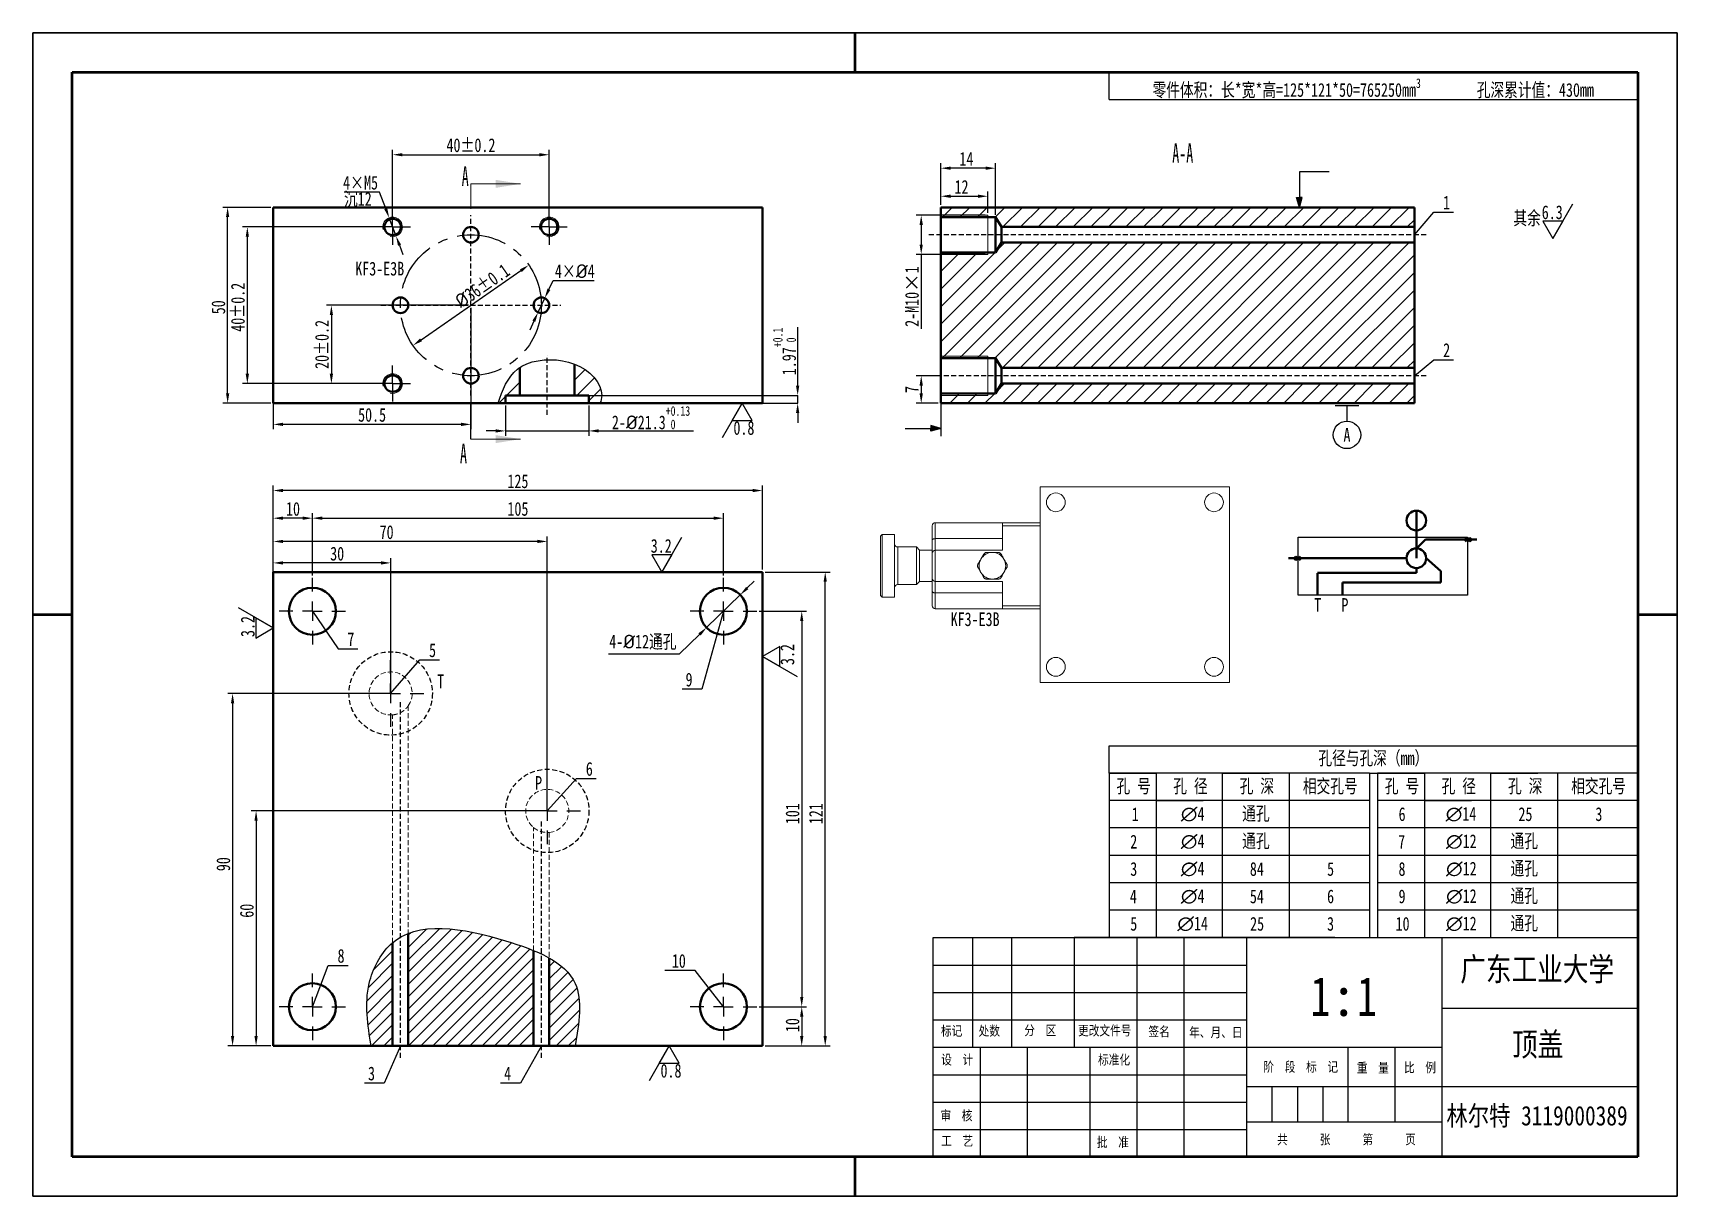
# Model space of a CAD drawing. Header units: millimetres. Extents: x 786 to 1206, y 249 to 546.
import ezdxf
from ezdxf import colors
from ezdxf.entities.mleader import LeaderData, LeaderLine
from ezdxf.math import Vec2, Vec3

# ---------------------------------------------------------------- set-up
doc = ezdxf.new("R2010")
doc.units = ezdxf.units.MM
doc.linetypes.add('CENTERX2', pattern=[20.32, 12.7, -2.54, 2.54, -2.54])
doc.linetypes.add('HIDDEN', pattern=[1.905, 1.27, -0.635])
doc.layers.add('10', color=7, linetype='Continuous')
for name, color, linetype, lineweight in [('总内框线', 7, 'Continuous', 50), ('总外框线', 7, 'Continuous', 30), ('粗实线', 7, 'Continuous', 40), ('细实线', 7, 'Continuous', 25), ('虚虚线', 7, 'Continuous', 15)]:
    doc.layers.add(name, color=color, linetype=linetype, lineweight=lineweight)
doc.styles.add('SLDTEXTSTYLE4', font='TXT', dxfattribs={"width": 0.7})
doc.styles.get("Standard").update_dxf_attribs({"font": '', "height": 3.5})
doc.styles.add('陈杰（2）', font='gbenor.shx', dxfattribs={"width": 0.8, "bigfont": 'gbcbig.shx'})
doc.styles.get('Standard').set_extended_font_data('HYSWLongFangSong')
doc.dimstyles.new('ISO-25', dxfattribs={"dimtxt": 2.5, "dimasz": 2.5, "dimexe": 1.25, "dimexo": 0.625, "dimtad": 1, "dimtxsty": 'Standard', "dimcen": 2.5, "dimadec": 0, "dimazin": 0, "dimtfac": 1, "dimtmove": 0, "dimatfit": 3, "dimfxl": 1, "dimarcsym": 0})
pattern_1 = [(45, (782.3147, 267.5102), (-2.245064, 2.245064), [])]

msp = doc.modelspace()

# ---------------------------------------------------------------- texts
for s, width, gutter_width, heights, insert, char_height, attachment_point in [('\\A1;零件体积：长*宽*高=125*121*50=765250mm{\\H0.7x;\\S3^ ;}        孔深累计值：430mm', 135.0833, 17.5, [7], (1128.222, 531.719), 3.5, 5), ('沉12', 8.26204, 17.5, [0], (865.326, 505.267), 3.5, 1), ('其余', 14.41013, 17.5, [0], (1164.028, 500.387), 3.5, 1), ('6.3', 5.41708, 17.5, [0], (1171.267, 501.866), 3.5, 1), ('KF3-E3B', 14.15536, 17.5, [0], (868.19, 487.466), 3.5, 1), ('0.8', 5.65967, 17.5, [0], (964.794, 446.791), 3.5, 1), ('3.2', 5.41708, 17.5, [0], (943.671, 416.684), 3.5, 1), ('T', 9.16779, 28.455, [0], (1113.169, 401.617), 3.5, 1), ('P', 15.35562, 28.455, [0], (1120.098, 401.591), 3.5, 1), ('KF3-E3B', 14.15536, 17.5, [0], (1020.274, 397.956), 3.5, 1), ('T', 9.16779, 28.455, [0], (889.107, 382.097), 3.5, 1), ('\\A1;孔径与孔深（mm）', 135.0833, 17.5, [7], (1128.242, 360.522), 3.5, 5), ('P', 15.35562, 28.455, [0], (914.131, 356.149), 3.5, 1), ('\\pi1.86853;孔 号', 12, 17.5, [0], (1060.761, 353.407), 3.5, 4), ('\\pi4.38322;孔 径', 17, 17.5, [0], (1072.761, 353.407), 3.5, 4), ('\\pi4.33916;孔 深', 17, 17.5, [0], (1089.761, 353.407), 3.5, 4), ('\\pi3.48621;相交孔号', 20.54165, 17.5, [0], (1106.761, 353.407), 3.5, 4), ('\\pi1.86853;孔 号', 12, 17.5, [0], (1129.303, 353.407), 3.5, 4), ('\\pi4.38322;孔 径', 17, 17.5, [0], (1141.303, 353.407), 3.5, 4), ('\\pi4.33916;孔 深', 17, 17.5, [0], (1158.303, 353.407), 3.5, 4), ('\\pi3.48621;相交孔号', 20.54165, 17.5, [0], (1175.303, 353.407), 3.5, 4), ('通孔', 17, 17.5, [0], (1098.261, 346.407), 3.5, 5), ('\\pi5.79196;1', 12, 17.5, [0], (1060.761, 346.407), 3.5, 4), ('\\pi6.30699;{\\fISOCPEUR|b0|i0|c0|p34;∅}4', 17, 17.5, [0], (1072.761, 346.407), 3.5, 4), ('\\pi5.3979;6', 12, 17.5, [0], (1129.303, 346.407), 3.5, 4), ('\\pi5.42832;{\\fISOCPEUR|b0|i0|c0|p34;∅}14', 17, 17.5, [0], (1141.303, 346.407), 3.5, 4), ('\\pi7.01434;25', 17, 17.5, [0], (1158.303, 346.407), 3.5, 4), ('\\pi9.66383;3', 20.54165, 17.5, [0], (1175.303, 346.407), 3.5, 4), ('\\pi5.3979;2', 12, 17.5, [3.5], (1060.761, 339.407), 3.5, 4), ('\\pi6.30699;{\\fISOCPEUR|b0|i0|c0|p34;∅}4', 17, 17.5, [0], (1072.761, 339.407), 3.5, 4), ('通孔', 17, 17.5, [0], (1098.261, 339.407), 3.5, 5), ('\\pi5.29755;7', 12, 17.5, [3.5], (1129.303, 339.407), 3.5, 4), ('\\pi5.50175;{\\fISOCPEUR|b0|i0|c0|p34;∅}12', 17, 17.5, [0], (1141.303, 339.407), 3.5, 4), ('通孔', 17, 17.5, [0], (1166.803, 339.407), 3.5, 5), ('\\pi5.39301;3', 12, 17.5, [0], (1060.761, 332.407), 3.5, 4), ('\\pi6.30699;{\\fISOCPEUR|b0|i0|c0|p34;∅}4', 17, 17.5, [0], (1072.761, 332.407), 3.5, 4), ('\\pi6.94825;84', 17, 17.5, [0], (1089.761, 332.407), 3.5, 4), ('\\pi9.66873;5', 20.54165, 17.5, [0], (1106.761, 332.407), 3.5, 4), ('\\pi5.37098;8', 12, 17.5, [0], (1129.303, 332.407), 3.5, 4), ('\\pi5.50175;{\\fISOCPEUR|b0|i0|c0|p34;∅}12', 17, 17.5, [0], (1141.303, 332.407), 3.5, 4), ('通孔', 17, 17.5, [0], (1166.803, 332.407), 3.5, 5), ('通孔', 17, 17.5, [0], (1166.803, 325.407), 3.5, 5), ('\\pi5.28776;4', 12, 17.5, [3.5], (1060.761, 325.407), 3.5, 4), ('\\pi6.30699;{\\fISOCPEUR|b0|i0|c0|p34;∅}4', 17, 17.5, [0], (1072.761, 325.407), 3.5, 4), ('\\pi6.9507;54', 17, 17.5, [0], (1089.761, 325.407), 3.5, 4), ('\\pi9.66873;6', 20.54165, 17.5, [0], (1106.761, 325.407), 3.5, 4), ('\\pi5.39056;9', 12, 17.5, [3.5], (1129.303, 325.407), 3.5, 4), ('\\pi5.50175;{\\fISOCPEUR|b0|i0|c0|p34;∅}12', 17, 17.5, [0], (1141.303, 325.407), 3.5, 4), ('\\pi5.3979;5', 12, 17.5, [0], (1060.761, 318.407), 3.5, 4), ('\\pi5.42832;{\\fISOCPEUR|b0|i0|c0|p34;∅}14', 17, 17.5, [0], (1072.761, 318.407), 3.5, 4), ('\\pi7.01434;25', 17, 17.5, [0], (1089.761, 318.407), 3.5, 4), ('\\pi9.66383;3', 20.54165, 17.5, [0], (1106.761, 318.407), 3.5, 4), ('\\pi4.62692;10', 12, 17.5, [0], (1129.303, 318.407), 3.5, 4), ('\\pi5.50175;{\\fISOCPEUR|b0|i0|c0|p34;∅}12', 17, 17.5, [0], (1141.303, 318.407), 3.5, 4), ('通孔', 17, 17.5, [0], (1166.803, 318.407), 3.5, 5), ('1{\\fNSimSun|b0|i0|c134|p49;:}1', 50, 17.5, [0], (1112.18, 304.907), 10, 1), ('0.8', 5.65967, 17.5, [0], (946.163, 282.668), 3.5, 1)]:
    msp.add_mtext_dynamic_manual_height_columns(s, width=width, gutter_width=gutter_width, heights=heights, dxfattribs=dict(insert=insert, char_height=char_height, attachment_point=attachment_point))
at = {"color": 7, "linetype": 'Continuous', "char_height": 5, "attachment_point": 1, "style": 'SLDTEXTSTYLE4'}
for insert in [(895.382, 511.833), (894.943, 441.037)]:
    msp.add_mtext('{\\fHYSWLongFangSong|b0|i0|c134|p2;A}', dxfattribs=dict(at, insert=insert))
at = {"char_height": 3.5, "attachment_point": 1, "rotation": 90}
for insert in [(838.968, 391.654), (976.819, 384.499)]:
    msp.add_mtext_dynamic_manual_height_columns('3.2', width=5.65967, gutter_width=17.5, heights=[0], dxfattribs=dict(at, insert=insert))
at = {"attachment_point": 1, "style": '陈杰（2）'}
for s, insert, char_height, width in [('{\\fSimSun|b0|i0|c134|p2;广东工业大学}', (1150.452, 309.851), 6, 93.01929), ('{\\fSimSun|b0|i0|c134|p2;标记}', (1017.8, 292.348), 2.5, 93.01929), ('{\\fSimSun|b0|i0|c134|p2;处数}', (1027.421, 292.363), 2.5, 93.01929), ('{\\fSimSun|b0|i0|c134|p2;分\u3000区}', (1039.082, 292.487), 2.5, 93.01929), ('{\\fSimSun|b0|i0|c134|p2;更改文件号}', (1052.816, 292.432), 2.5, 93.01929), ('{\\fSimSun|b0|i0|c134|p2;签名}', (1070.801, 292.174), 2.5, 93.01929), ('{\\fSimSun|b0|i0|c134|p2;年、月、日}', (1081.195, 291.98), 2.5, 93.01929), ('{\\fSimSun|b0|i0|c134|p2;顶盖}', (1163.679, 290.665), 6, 93.01929), ('{\\fSimSun|b0|i0|c134|p2;设\u3000计}', (1017.859, 285.007), 2.5, 93.01929), ('{\\fSimSun|b0|i0|c134|p2;标准化}', (1057.933, 284.993), 2.5, 93.01929), ('{\\fSimSun|b0|i0|c134|p2;阶\u3000段\u3000标\u3000记}', (1100.149, 283.16), 2.5, 93.01929), ('{\\fSimSun|b0|i0|c134|p2;重\u3000量}', (1124.032, 282.932), 2.5, 93.01929), ('{\\fSimSun|b0|i0|c134|p2;比\u3000例}', (1136.084, 283.001), 2.5, 93.01929), ('{\\fSimSun|b0|i0|c134|p2;审\u3000核}', (1017.655, 270.739), 2.5, 93.01929), ('{\\fSimSun|b0|i0|c134|p2;林尔特 3119000389}', (1146.907, 271.943), 5, 97.82429), ('{\\fSimSun|b0|i0|c134|p2;工\u3000艺}', (1017.859, 264.253), 2.5, 93.01929), ('{\\fSimSun|b0|i0|c134|p2;共\u3000\u3000\u3000张\u3000\u3000\u3000第\u3000\u3000\u3000页}', (1103.642, 264.635), 2.5, 93.01929), ('{\\fSimSun|b0|i0|c134|p2;批\u3000准}', (1057.627, 263.935), 2.5, 93.01929)]:
    msp.add_mtext(s, dxfattribs=dict(at, insert=insert, char_height=char_height, width=width))
at = {"layer": '10', "insert": (1079.564, 517.75), "char_height": 5, "attachment_point": 2, "style": 'SLDTEXTSTYLE4'}
msp.add_mtext('{\\fHYSWLongFangSong|b0|i0|c134|p2;A-A}', dxfattribs=at)
at = {"layer": '细实线', "insert": (1121.514, 443.254), "char_height": 3.5, "attachment_point": 5}
msp.add_mtext_dynamic_manual_height_columns('A', width=7, gutter_width=17.5, heights=[0], dxfattribs=at)

# ---------------------------------------------------------------- blocks, each defined once
blk = doc.blocks.new('*D30')
at = {"color": 0, "lineweight": -2, "transparency": 16777216}
for p, q in [((877.74, 496.99), (877.74, 516.05)), ((880.24, 514.8), (915.24, 514.8)), ((917.74, 496.99), (917.74, 516.05))]:
    blk.add_line(p, q, dxfattribs=at)
at = {"color": 0, "transparency": 16777216}
for points in [[(880.24, 515.21), (880.24, 514.38), (877.74, 514.8)], [(915.24, 515.21), (915.24, 514.38), (917.74, 514.8)]]:
    blk.add_solid(points, dxfattribs=at)
at = {"layer": 'Defpoints', "color": 0, "transparency": 16777216}
for p in [(917.74, 514.8), (877.74, 496.36), (917.74, 496.36)]:
    blk.add_point(p, dxfattribs=at)
at = {"color": 0, "transparency": 16777216, "insert": (897.74, 518.99), "char_height": 3.5, "width": 3.0888, "attachment_point": 2}
blk.add_mtext('40%%P0.2', dxfattribs=at)
blk = doc.blocks.new('*D31')
at = {"color": 0, "lineweight": -2, "transparency": 16777216}
for p, q in [((877.11, 496.36), (839.37, 496.36)), ((840.62, 493.86), (840.62, 458.86)), ((877.11, 456.36), (839.37, 456.36))]:
    blk.add_line(p, q, dxfattribs=at)
at = {"color": 0, "transparency": 16777216}
for points in [[(840.21, 493.86), (841.04, 493.86), (840.62, 496.36)], [(840.21, 458.86), (841.04, 458.86), (840.62, 456.36)]]:
    blk.add_solid(points, dxfattribs=at)
at = {"layer": 'Defpoints', "color": 0, "transparency": 16777216}
for p in [(877.74, 496.36), (840.62, 456.36), (877.74, 456.36)]:
    blk.add_point(p, dxfattribs=at)
at = {"color": 0, "transparency": 16777216, "insert": (836.44, 475.85), "char_height": 3.5, "attachment_point": 2, "rotation": 90}
blk.add_mtext('40%%P0.2', dxfattribs=at)
blk = doc.blocks.new('*D32')
at = {"color": 0, "lineweight": -2, "transparency": 16777216}
for p, q in [((846.61, 501.36), (834.34, 501.36)), ((835.59, 453.86), (835.59, 498.86)), ((846.61, 451.36), (834.34, 451.36))]:
    blk.add_line(p, q, dxfattribs=at)
at = {"color": 0, "transparency": 16777216}
for points in [[(835.17, 498.86), (836.01, 498.86), (835.59, 501.36)], [(835.17, 453.86), (836.01, 453.86), (835.59, 451.36)]]:
    blk.add_solid(points, dxfattribs=at)
at = {"layer": 'Defpoints', "color": 0, "transparency": 16777216}
for p in [(835.59, 501.36), (847.24, 501.36), (847.24, 451.36)]:
    blk.add_point(p, dxfattribs=at)
at = {"color": 0, "transparency": 16777216, "insert": (831.46, 475.85), "char_height": 3.5, "attachment_point": 2, "rotation": 90}
blk.add_mtext('50', dxfattribs=at)
blk = doc.blocks.new('SW_CENTERMARKSYMBOL_0')
at = {"layer": '10', "color": 0}
for p, q in [((0, 2.5), (0, 4.6)), ((-2.5, 0), (-4.6, 0)), ((0, 0), (-2.5, 0)), ((0, 0), (0, 2.5)), ((0, 0), (0, -2.5)), ((0, 0), (2.5, 0)), ((2.5, 0), (4.6, 0)), ((0, -2.5), (0, -4.6))]:
    blk.add_line(p, q, dxfattribs=at)
blk = doc.blocks.new('SW_CENTERMARKSYMBOL_1')
at = {"layer": '10', "color": 0}
for p, q in [((0, 2.5), (0, 4.6)), ((-2.5, 0), (-4.6, 0)), ((0, 0), (-2.5, 0)), ((0, 0), (0, 2.5)), ((0, 0), (0, -2.5)), ((0, 0), (2.5, 0)), ((2.5, 0), (4.6, 0)), ((0, -2.5), (0, -4.6))]:
    blk.add_line(p, q, dxfattribs=at)
blk = doc.blocks.new('SW_CENTERMARKSYMBOL_2')
at = {"layer": '10', "color": 0}
for p, q in [((0, 2.5), (0, 4.6)), ((-2.5, 0), (-4.6, 0)), ((0, 0), (-2.5, 0)), ((0, 0), (0, 2.5)), ((0, 0), (0, -2.5)), ((0, 0), (2.5, 0)), ((2.5, 0), (4.6, 0)), ((0, -2.5), (0, -4.6))]:
    blk.add_line(p, q, dxfattribs=at)
blk = doc.blocks.new('SW_CENTERMARKSYMBOL_3')
at = {"layer": '10', "color": 0}
for p, q in [((0, 2.5), (0, 4.6)), ((-2.5, 0), (-4.6, 0)), ((0, 0), (-2.5, 0)), ((0, 0), (0, 2.5)), ((0, 0), (0, -2.5)), ((0, 0), (2.5, 0)), ((2.5, 0), (4.6, 0)), ((0, -2.5), (0, -4.6))]:
    blk.add_line(p, q, dxfattribs=at)
blk = doc.blocks.new('*D33')
at = {"color": 0, "lineweight": -2, "transparency": 16777216}
for p, q in [((847.24, 408.88), (847.24, 430.31)), ((969.74, 429.06), (849.74, 429.06)), ((972.24, 408.88), (972.24, 430.31))]:
    blk.add_line(p, q, dxfattribs=at)
at = {"color": 0, "transparency": 16777216}
for points in [[(849.74, 429.48), (849.74, 428.65), (847.24, 429.06)], [(969.74, 429.48), (969.74, 428.65), (972.24, 429.06)]]:
    blk.add_solid(points, dxfattribs=at)
at = {"layer": 'Defpoints', "color": 0, "transparency": 16777216}
for p in [(847.24, 429.06), (847.24, 408.25), (972.24, 408.25)]:
    blk.add_point(p, dxfattribs=at)
at = {"color": 0, "transparency": 16777216, "insert": (909.74, 433.19), "char_height": 3.5, "attachment_point": 2}
blk.add_mtext('125', dxfattribs=at)
blk = doc.blocks.new('*D34')
at = {"color": 0, "lineweight": -2, "transparency": 16777216}
for p, q in [((972.86, 408.25), (989.49, 408.25)), ((988.24, 289.75), (988.24, 405.75)), ((972.86, 287.25), (989.49, 287.25))]:
    blk.add_line(p, q, dxfattribs=at)
at = {"color": 0, "transparency": 16777216}
for points in [[(987.82, 405.75), (988.65, 405.75), (988.24, 408.25)], [(987.82, 289.75), (988.65, 289.75), (988.24, 287.25)]]:
    blk.add_solid(points, dxfattribs=at)
at = {"layer": 'Defpoints', "color": 0, "transparency": 16777216}
for p in [(972.24, 408.25), (988.24, 408.25), (972.24, 287.25)]:
    blk.add_point(p, dxfattribs=at)
at = {"color": 0, "transparency": 16777216, "insert": (984.11, 346.55), "char_height": 3.5, "attachment_point": 2, "rotation": 90}
blk.add_mtext('121', dxfattribs=at)
blk = doc.blocks.new('*D35')
at = {"color": 0, "lineweight": -2, "transparency": 16777216}
for p, q in [((971.36, 398.25), (983.49, 398.25)), ((982.24, 395.75), (982.24, 299.75)), ((971.36, 297.25), (983.49, 297.25))]:
    blk.add_line(p, q, dxfattribs=at)
at = {"color": 0, "transparency": 16777216}
for points in [[(981.82, 395.75), (982.65, 395.75), (982.24, 398.25)], [(981.82, 299.75), (982.65, 299.75), (982.24, 297.25)]]:
    blk.add_solid(points, dxfattribs=at)
at = {"layer": 'Defpoints', "color": 0, "transparency": 16777216}
for p in [(970.74, 398.25), (970.74, 297.25), (982.24, 297.25)]:
    blk.add_point(p, dxfattribs=at)
at = {"color": 0, "transparency": 16777216, "insert": (978.11, 346.55), "char_height": 3.5, "attachment_point": 2, "rotation": 90}
blk.add_mtext('101', dxfattribs=at)
blk = doc.blocks.new('*D36')
at = {"color": 0, "lineweight": -2, "transparency": 16777216}
for p, q in [((857.24, 407.38), (857.24, 423.25)), ((859.74, 422), (959.74, 422)), ((962.24, 407.38), (962.24, 423.25))]:
    blk.add_line(p, q, dxfattribs=at)
at = {"color": 0, "transparency": 16777216}
for points in [[(859.74, 422.42), (859.74, 421.58), (857.24, 422)], [(959.74, 422.42), (959.74, 421.58), (962.24, 422)]]:
    blk.add_solid(points, dxfattribs=at)
at = {"layer": 'Defpoints', "color": 0, "transparency": 16777216}
for p in [(962.24, 422), (857.24, 406.75), (962.24, 406.75)]:
    blk.add_point(p, dxfattribs=at)
at = {"color": 0, "transparency": 16777216, "insert": (909.74, 426.13), "char_height": 3.5, "attachment_point": 2}
blk.add_mtext('105', dxfattribs=at)
blk = doc.blocks.new('*D37')
at = {"color": 0, "lineweight": -2, "transparency": 16777216}
for p, q in [((847.24, 408.88), (847.24, 423.25)), ((854.74, 422), (849.74, 422)), ((857.24, 407.38), (857.24, 423.25))]:
    blk.add_line(p, q, dxfattribs=at)
at = {"color": 0, "transparency": 16777216}
for points in [[(849.74, 422.42), (849.74, 421.58), (847.24, 422)], [(854.74, 422.42), (854.74, 421.58), (857.24, 422)]]:
    blk.add_solid(points, dxfattribs=at)
at = {"layer": 'Defpoints', "color": 0, "transparency": 16777216}
for p in [(847.24, 422), (847.24, 408.25), (857.24, 406.75)]:
    blk.add_point(p, dxfattribs=at)
at = {"color": 0, "transparency": 16777216, "insert": (852.29, 426.13), "char_height": 3.5, "attachment_point": 2}
blk.add_mtext('10', dxfattribs=at)
blk = doc.blocks.new('*D38')
at = {"color": 0, "lineweight": -2, "transparency": 16777216}
for p, q in [((971.36, 297.25), (983.49, 297.25)), ((982.24, 294.75), (982.24, 289.75)), ((972.86, 287.25), (983.49, 287.25))]:
    blk.add_line(p, q, dxfattribs=at)
at = {"color": 0, "transparency": 16777216}
for points in [[(981.82, 294.75), (982.65, 294.75), (982.24, 297.25)], [(981.82, 289.75), (982.65, 289.75), (982.24, 287.25)]]:
    blk.add_solid(points, dxfattribs=at)
at = {"layer": 'Defpoints', "color": 0, "transparency": 16777216}
for p in [(970.74, 297.25), (972.24, 287.25), (982.24, 287.25)]:
    blk.add_point(p, dxfattribs=at)
at = {"color": 0, "transparency": 16777216, "insert": (978.11, 292.56), "char_height": 3.5, "attachment_point": 2, "rotation": 90}
blk.add_mtext('10', dxfattribs=at)
blk = doc.blocks.new('*D39')
at = {"color": 0, "lineweight": -2, "transparency": 16777216}
for p, q in [((876.61, 377.25), (835.61, 377.25)), ((836.86, 374.75), (836.86, 289.75)), ((846.61, 287.25), (835.61, 287.25))]:
    blk.add_line(p, q, dxfattribs=at)
at = {"color": 0, "transparency": 16777216}
for points in [[(836.44, 374.75), (837.27, 374.75), (836.86, 377.25)], [(836.44, 289.75), (837.27, 289.75), (836.86, 287.25)]]:
    blk.add_solid(points, dxfattribs=at)
at = {"layer": 'Defpoints', "color": 0, "transparency": 16777216}
for p in [(877.24, 377.25), (836.86, 287.25), (847.24, 287.25)]:
    blk.add_point(p, dxfattribs=at)
at = {"color": 0, "transparency": 16777216, "insert": (832.73, 333.66), "char_height": 3.5, "attachment_point": 2, "rotation": 90}
blk.add_mtext('90', dxfattribs=at)
blk = doc.blocks.new('*D40')
at = {"color": 0, "lineweight": -2, "transparency": 16777216}
for p, q in [((916.61, 347.25), (841.61, 347.25)), ((842.86, 344.75), (842.86, 289.75)), ((846.61, 287.25), (841.61, 287.25))]:
    blk.add_line(p, q, dxfattribs=at)
at = {"color": 0, "transparency": 16777216}
for points in [[(842.44, 344.75), (843.27, 344.75), (842.86, 347.25)], [(842.44, 289.75), (843.27, 289.75), (842.86, 287.25)]]:
    blk.add_solid(points, dxfattribs=at)
at = {"layer": 'Defpoints', "color": 0, "transparency": 16777216}
for p in [(917.24, 347.25), (842.86, 287.25), (847.24, 287.25)]:
    blk.add_point(p, dxfattribs=at)
at = {"color": 0, "transparency": 16777216, "insert": (838.73, 321.77), "char_height": 3.5, "attachment_point": 2, "rotation": 90}
blk.add_mtext('60', dxfattribs=at)
blk = doc.blocks.new('*D41')
at = {"color": 0, "lineweight": -2, "transparency": 16777216}
for p, q in [((847.24, 287.88), (847.24, 411.83)), ((877.24, 377.88), (877.24, 411.83)), ((874.74, 410.58), (849.74, 410.58))]:
    blk.add_line(p, q, dxfattribs=at)
at = {"color": 0, "transparency": 16777216}
for points in [[(849.74, 411), (849.74, 410.16), (847.24, 410.58)], [(874.74, 411), (874.74, 410.16), (877.24, 410.58)]]:
    blk.add_solid(points, dxfattribs=at)
at = {"layer": 'Defpoints', "color": 0, "transparency": 16777216}
for p in [(847.24, 410.58), (877.24, 377.25), (847.24, 287.25)]:
    blk.add_point(p, dxfattribs=at)
at = {"color": 0, "transparency": 16777216, "insert": (863.57, 414.7), "char_height": 3.5, "attachment_point": 2}
blk.add_mtext('30', dxfattribs=at)
blk = doc.blocks.new('*D42')
at = {"color": 0, "lineweight": -2, "transparency": 16777216}
for p, q in [((847.24, 287.88), (847.24, 417.31)), ((914.74, 416.06), (849.74, 416.06)), ((917.24, 347.88), (917.24, 417.31))]:
    blk.add_line(p, q, dxfattribs=at)
at = {"color": 0, "transparency": 16777216}
for points in [[(849.74, 416.48), (849.74, 415.65), (847.24, 416.06)], [(914.74, 416.48), (914.74, 415.65), (917.24, 416.06)]]:
    blk.add_solid(points, dxfattribs=at)
at = {"layer": 'Defpoints', "color": 0, "transparency": 16777216}
for p in [(847.24, 416.06), (917.24, 347.25), (847.24, 287.25)]:
    blk.add_point(p, dxfattribs=at)
at = {"color": 0, "transparency": 16777216, "insert": (876.2, 420.19), "char_height": 3.5, "attachment_point": 2}
blk.add_mtext('70', dxfattribs=at)
blk = doc.blocks.new('SW_CENTERMARKSYMBOL_4')
at = {"layer": '10', "color": 0}
for p, q in [((0, 5), (0, 8.5)), ((-5, 0), (-8.5, 0)), ((0, 0), (-2.5, 0)), ((0, 0), (0, 2.5)), ((0, 0), (0, -2.5)), ((0, 0), (2.5, 0)), ((5, 0), (8.5, 0)), ((0, -5), (0, -8.5))]:
    blk.add_line(p, q, dxfattribs=at)
blk = doc.blocks.new('SW_CENTERMARKSYMBOL_5')
at = {"layer": '10', "color": 0}
for p, q in [((0, 5), (0, 8.5)), ((-5, 0), (-8.5, 0)), ((0, 0), (-2.5, 0)), ((0, 0), (0, 2.5)), ((0, 0), (0, -2.5)), ((0, 0), (2.5, 0)), ((5, 0), (8.5, 0)), ((0, -5), (0, -8.5))]:
    blk.add_line(p, q, dxfattribs=at)
blk = doc.blocks.new('SW_CENTERMARKSYMBOL_6')
at = {"layer": '10', "color": 0}
for p, q in [((0, 5), (0, 8.5)), ((-5, 0), (-8.5, 0)), ((0, 0), (-2.5, 0)), ((0, 0), (0, 2.5)), ((0, 0), (0, -2.5)), ((0, 0), (2.5, 0)), ((5, 0), (8.5, 0)), ((0, -5), (0, -8.5))]:
    blk.add_line(p, q, dxfattribs=at)
blk = doc.blocks.new('SW_CENTERMARKSYMBOL_7')
at = {"layer": '10', "color": 0}
for p, q in [((0, 5), (0, 8.5)), ((-5, 0), (-8.5, 0)), ((0, 0), (-2.5, 0)), ((0, 0), (0, 2.5)), ((0, 0), (0, -2.5)), ((0, 0), (2.5, 0)), ((5, 0), (8.5, 0)), ((0, -5), (0, -8.5))]:
    blk.add_line(p, q, dxfattribs=at)
blk = doc.blocks.new('*D43')
at = {"color": 0, "lineweight": -2, "transparency": 16777216}
for p, q in [((1029.11, 499.36), (1011.51, 499.36)), ((1012.76, 496.86), (1012.76, 491.86)), ((1029.11, 489.36), (1011.51, 489.36)), ((1012.76, 489.36), (1012.76, 470.31))]:
    blk.add_line(p, q, dxfattribs=at)
at = {"color": 0, "transparency": 16777216}
for points in [[(1012.34, 496.86), (1013.18, 496.86), (1012.76, 499.36)], [(1012.34, 491.86), (1013.18, 491.86), (1012.76, 489.36)]]:
    blk.add_solid(points, dxfattribs=at)
at = {"layer": 'Defpoints', "color": 0, "transparency": 16777216}
for p in [(1012.76, 499.36), (1029.74, 499.36), (1029.74, 489.36)]:
    blk.add_point(p, dxfattribs=at)
at = {"color": 0, "transparency": 16777216, "insert": (1008.63, 478.59), "char_height": 3.5, "attachment_point": 2, "rotation": 90}
blk.add_mtext('2-M10{\\fSimSun|b0|i0|c134|p2;×}1', dxfattribs=at)
blk = doc.blocks.new('*D44')
at = {"color": 0, "lineweight": -2, "transparency": 16777216}
for p, q in [((1017.74, 501.99), (1017.74, 505.45)), ((1020.24, 504.2), (1027.24, 504.2)), ((1029.74, 499.99), (1029.74, 505.45))]:
    blk.add_line(p, q, dxfattribs=at)
at = {"color": 0, "transparency": 16777216}
for points in [[(1020.24, 504.62), (1020.24, 503.78), (1017.74, 504.2)], [(1027.24, 504.62), (1027.24, 503.78), (1029.74, 504.2)]]:
    blk.add_solid(points, dxfattribs=at)
at = {"layer": 'Defpoints', "color": 0, "transparency": 16777216}
for p in [(1029.74, 504.2), (1017.74, 501.36), (1029.74, 499.36)]:
    blk.add_point(p, dxfattribs=at)
at = {"color": 0, "transparency": 16777216, "insert": (1023.05, 508.33), "char_height": 3.5, "attachment_point": 2}
blk.add_mtext('12', dxfattribs=at)
blk = doc.blocks.new('*D45')
at = {"color": 0, "lineweight": -2, "transparency": 16777216}
for p, q in [((1017.74, 501.99), (1017.74, 512.61)), ((1031.74, 499.49), (1031.74, 512.61)), ((1029.24, 511.36), (1020.24, 511.36))]:
    blk.add_line(p, q, dxfattribs=at)
at = {"color": 0, "transparency": 16777216}
for points in [[(1020.24, 511.78), (1020.24, 510.95), (1017.74, 511.36)], [(1029.24, 511.78), (1029.24, 510.95), (1031.74, 511.36)]]:
    blk.add_solid(points, dxfattribs=at)
at = {"layer": 'Defpoints', "color": 0, "transparency": 16777216}
for p in [(1017.74, 511.36), (1017.74, 501.36), (1031.74, 498.86)]:
    blk.add_point(p, dxfattribs=at)
at = {"color": 0, "transparency": 16777216, "insert": (1024.3, 515.49), "char_height": 3.5, "attachment_point": 2}
blk.add_mtext('14', dxfattribs=at)
blk = doc.blocks.new('*D46')
at = {"color": 0, "lineweight": -2, "transparency": 16777216}
for p, q in [((968.33, 404.18), (970.12, 405.92)), ((966.54, 402.43), (957.93, 394.07)), ((951.03, 387.36), (956.14, 392.33)), ((932.92, 387.36), (951.03, 387.36))]:
    blk.add_line(p, q, dxfattribs=at)
at = {"color": 0, "transparency": 16777216}
for points in [[(968.04, 404.47), (968.62, 403.88), (966.54, 402.43)], [(955.85, 392.63), (956.43, 392.03), (957.93, 394.07)]]:
    blk.add_solid(points, dxfattribs=at)
at = {"layer": 'Defpoints', "color": 0, "transparency": 16777216}
for p in [(966.54, 402.43), (957.93, 394.07)]:
    blk.add_point(p, dxfattribs=at)
at = {"color": 0, "transparency": 16777216, "insert": (941.66, 390.3), "char_height": 3.5, "width": 18.4741, "attachment_point": 5}
blk.add_mtext('4-{\\fISOCPEUR|b0|i0|c0|p34;%%C}12通孔', dxfattribs=at)
blk = doc.blocks.new('*D47')
at = {"color": 0, "lineweight": -2, "transparency": 16777216}
blk.add_line((885, 467.53), (910.47, 485.2), dxfattribs=at)
at = {"color": 0, "transparency": 16777216}
for points in [[(910.23, 485.54), (910.71, 484.85), (912.53, 486.62)], [(884.76, 467.87), (885.24, 467.19), (882.94, 466.11)]]:
    blk.add_solid(points, dxfattribs=at)
at = {"layer": 'Defpoints', "color": 0, "transparency": 16777216}
for p in [(912.53, 486.62), (882.94, 466.11)]:
    blk.add_point(p, dxfattribs=at)
at = {"color": 0, "transparency": 16777216, "insert": (900.64, 481.31), "char_height": 3.5, "attachment_point": 5, "rotation": 34.742}
blk.add_mtext('{\\fISOCPEUR|b0|i0|c0|p34;%%C}36%%P0.1', dxfattribs=at)
blk = doc.blocks.new('*D48')
at = {"color": 0, "lineweight": -2, "transparency": 16777216}
for p, q in [((917.66, 480.43), (918.72, 482.69)), ((918.72, 482.69), (929.19, 482.69)), ((914.88, 474.56), (916.59, 478.17)), ((913.81, 472.29), (912.75, 470.03))]:
    blk.add_line(p, q, dxfattribs=at)
at = {"color": 0, "transparency": 16777216}
for points in [[(917.28, 480.61), (918.03, 480.25), (916.59, 478.17)], [(913.44, 472.47), (914.19, 472.12), (914.88, 474.56)]]:
    blk.add_solid(points, dxfattribs=at)
at = {"layer": 'Defpoints', "color": 0, "transparency": 16777216}
for p in [(916.59, 478.17), (914.88, 474.56)]:
    blk.add_point(p, dxfattribs=at)
at = {"color": 0, "transparency": 16777216, "insert": (924.27, 485.07), "char_height": 3.5, "attachment_point": 5}
blk.add_mtext('4×{\\fISOCPEUR|b0|i0|c0|p34;%%C}4', dxfattribs=at)
blk = doc.blocks.new('*D49')
at = {"color": 0, "lineweight": -2, "transparency": 16777216}
for p, q in [((874.38, 505.27), (865.33, 505.27)), ((875.97, 501.04), (874.38, 505.27)), ((878.62, 494.02), (876.85, 498.7)), ((879.5, 491.69), (880.38, 489.35))]:
    blk.add_line(p, q, dxfattribs=at)
at = {"color": 0, "transparency": 16777216}
for points in [[(876.36, 501.19), (875.58, 500.89), (876.85, 498.7)], [(879.89, 491.83), (879.11, 491.54), (878.62, 494.02)]]:
    blk.add_solid(points, dxfattribs=at)
at = {"layer": 'Defpoints', "color": 0, "transparency": 16777216}
for p in [(876.85, 498.7), (878.62, 494.02)]:
    blk.add_point(p, dxfattribs=at)
at = {"color": 0, "transparency": 16777216, "insert": (869.54, 507.64), "char_height": 3.5, "attachment_point": 5}
blk.add_mtext('4×M5', dxfattribs=at)
blk = doc.blocks.new('*D50')
at = {"color": 0, "lineweight": -2, "transparency": 16777216}
for p, q in [((897.11, 476.36), (860.84, 476.36)), ((862.09, 473.86), (862.09, 458.86)), ((877.11, 456.36), (860.84, 456.36))]:
    blk.add_line(p, q, dxfattribs=at)
at = {"color": 0, "transparency": 16777216}
for points in [[(861.68, 473.86), (862.51, 473.86), (862.09, 476.36)], [(861.68, 458.86), (862.51, 458.86), (862.09, 456.36)]]:
    blk.add_solid(points, dxfattribs=at)
at = {"layer": 'Defpoints', "color": 0, "transparency": 16777216}
for p in [(897.74, 476.36), (862.09, 456.36), (877.74, 456.36)]:
    blk.add_point(p, dxfattribs=at)
at = {"color": 0, "transparency": 16777216, "insert": (859.69, 466.36), "char_height": 3.5, "attachment_point": 5, "rotation": 90}
blk.add_mtext('20%%P0.2', dxfattribs=at)
blk = doc.blocks.new('*D51')
at = {"color": 0, "lineweight": -2, "transparency": 16777216}
for p, q in [((847.24, 475.74), (847.24, 444.7)), ((897.74, 475.74), (897.74, 444.7)), ((895.24, 445.95), (849.74, 445.95))]:
    blk.add_line(p, q, dxfattribs=at)
at = {"color": 0, "transparency": 16777216}
for points in [[(849.74, 446.37), (849.74, 445.53), (847.24, 445.95)], [(895.24, 446.37), (895.24, 445.53), (897.74, 445.95)]]:
    blk.add_solid(points, dxfattribs=at)
at = {"layer": 'Defpoints', "color": 0, "transparency": 16777216}
for p in [(847.24, 476.36), (897.74, 476.36), (847.24, 445.95)]:
    blk.add_point(p, dxfattribs=at)
at = {"color": 0, "transparency": 16777216, "insert": (872.49, 448.36), "char_height": 3.5, "attachment_point": 5}
blk.add_mtext('50.5', dxfattribs=at)
blk = doc.blocks.new('粗糙度')
at = {"layer": '细实线'}
for p, q in [((0, 0), (5.12, 8.87)), ((2.56, 4.43), (-2.56, 4.43)), ((-2.56, 4.43), (0, 0)), ((2.56, 4.43), (0, 0))]:
    blk.add_line(p, q, dxfattribs=at)
blk = doc.blocks.new('*D53')
at = {"color": 0, "lineweight": -2, "transparency": 16777216}
for p, q in [((1017.11, 458.36), (1011.51, 458.36)), ((1012.76, 455.86), (1012.76, 453.86)), ((1017.11, 451.36), (1011.51, 451.36))]:
    blk.add_line(p, q, dxfattribs=at)
at = {"color": 0, "transparency": 16777216}
for points in [[(1012.34, 455.86), (1013.18, 455.86), (1012.76, 458.36)], [(1012.34, 453.86), (1013.18, 453.86), (1012.76, 451.36)]]:
    blk.add_solid(points, dxfattribs=at)
at = {"layer": 'Defpoints', "color": 0, "transparency": 16777216}
for p in [(1017.74, 458.36), (1012.76, 451.36), (1017.74, 451.36)]:
    blk.add_point(p, dxfattribs=at)
at = {"color": 0, "transparency": 16777216, "insert": (1010.38, 454.86), "char_height": 3.5, "attachment_point": 5, "rotation": 90}
blk.add_mtext('7', dxfattribs=at)
blk = doc.blocks.new('_None')
blk = doc.blocks.new('*D55')
at = {"color": 0, "lineweight": -2, "transparency": 16777216}
for p, q in [((981.2, 455.83), (981.2, 470.81)), ((927.89, 453.33), (981.2, 453.33)), ((927.89, 451.36), (981.2, 451.36)), ((981.2, 451.36), (981.2, 453.33)), ((981.2, 448.86), (981.2, 446.36))]:
    blk.add_line(p, q, dxfattribs=at)
at = {"color": 0, "transparency": 16777216}
for points in [[(980.78, 455.83), (981.61, 455.83), (981.2, 453.33)], [(980.78, 448.86), (981.61, 448.86), (981.2, 451.36)]]:
    blk.add_solid(points, dxfattribs=at)
at = {"layer": 'Defpoints', "color": 0, "transparency": 16777216}
for p in [(927.89, 453.33), (927.89, 451.36), (981.2, 453.33)]:
    blk.add_point(p, dxfattribs=at)
at = {"color": 0, "transparency": 16777216, "insert": (977.85, 464.57), "char_height": 3.5, "attachment_point": 5, "rotation": 90}
blk.add_mtext('1.97{\\H0.7x;\\S+0.1^  0;}', dxfattribs=at)
blk = doc.blocks.new('*D56')
at = {"color": 0, "lineweight": -2, "transparency": 16777216}
for p, q in [((906.59, 450.74), (906.59, 443.03)), ((927.89, 450.74), (927.89, 443.03)), ((904.09, 444.28), (901.59, 444.28)), ((906.59, 444.28), (927.89, 444.28)), ((930.39, 444.28), (954.62, 444.28))]:
    blk.add_line(p, q, dxfattribs=at)
at = {"color": 0, "transparency": 16777216}
for points in [[(904.09, 444.7), (904.09, 443.87), (906.59, 444.28)], [(930.39, 444.7), (930.39, 443.87), (927.89, 444.28)]]:
    blk.add_solid(points, dxfattribs=at)
at = {"layer": 'Defpoints', "color": 0, "transparency": 16777216}
for p in [(906.59, 451.36), (927.89, 451.36), (927.89, 444.28)]:
    blk.add_point(p, dxfattribs=at)
at = {"color": 0, "transparency": 16777216, "insert": (943.75, 447.63), "char_height": 3.5, "attachment_point": 5}
blk.add_mtext('2-{\\fISOCPEUR|b0|i0|c0|p34;%%C}21.3{\\H0.7x;\\S+0.13^  0;}', dxfattribs=at)

# ---------------------------------------------------------------- dimensions: what is measured, and where the dimension line sits
dim = msp.add_linear_dim(base=(917.736, 514.798), p1=(877.736, 496.364), p2=(917.736, 496.364), text='<>%%P0.2', dimstyle='ISO-25', override={"dimtxt": 3.5, "dimfxl": 1.25})
dim.commit()
dim.dimension.update_dxf_attribs({"geometry": '*D30', "text_midpoint": (897.736, 514.798), "dimtype": 160})
for base, p1, p2, picture, middle in [((1017.737, 511.364), (1031.737, 498.864), (1017.737, 501.364), '*D45', (1024.297, 511.364)), ((1029.737, 504.201), (1017.737, 501.364), (1029.737, 499.364), '*D44', (1023.055, 504.201)), ((847.236, 429.065), (972.236, 408.251), (847.236, 408.251), '*D33', (909.736, 429.065)), ((847.236, 422.001), (857.236, 406.751), (847.236, 408.251), '*D37', (852.289, 422.001)), ((962.236, 422.001), (857.236, 406.751), (962.236, 406.751), '*D36', (909.736, 422.001)), ((847.236, 416.063), (917.236, 347.251), (847.236, 287.251), '*D42', (876.198, 416.063)), ((847.236, 410.579), (877.236, 377.251), (847.236, 287.251), '*D41', (863.566, 410.579))]:
    dim = msp.add_linear_dim(base=base, p1=p1, p2=p2, dimstyle='ISO-25', override={"dimtxt": 3.5, "dimfxl": 1.25})
    dim.commit()
    dim.dimension.update_dxf_attribs({"geometry": picture, "text_midpoint": middle, "dimtype": 160})
for p1, p2, text, picture, middle in [((878.618, 494.025), (876.853, 498.703), '4×M5', '*D49', (869.538, 505.267)), ((882.944, 466.106), (912.527, 486.622), '{\\fISOCPEUR|b0|i0|c0|p34;%%C}36%%P0.1', '*D47', (902.012, 479.329)), ((914.882, 474.555), (916.59, 478.172), '4×{\\fISOCPEUR|b0|i0|c0|p34;%%C}4', '*D48', (924.27, 482.693))]:
    dim = msp.add_diameter_dim_2p(p1=p1, p2=p2, text=text, dimstyle='ISO-25', override={"dimtxt": 3.5, "dimtoh": 1, "dimcen": -2.5, "dimatfit": 0, "dimfxl": 1.25})
    dim.commit()
    dim.dimension.update_dxf_attribs({"geometry": picture, "text_midpoint": middle, "dimtype": 163})
for base, p1, p2, picture, middle in [((835.59, 501.364), (847.236, 451.364), (847.236, 501.364), '*D32', (835.59, 475.845)), ((988.236, 408.251), (972.236, 287.251), (972.236, 408.251), '*D34', (988.236, 346.547)), ((982.236, 297.251), (970.736, 398.251), (970.736, 297.251), '*D35', (982.236, 346.547)), ((836.856, 287.251), (877.236, 377.251), (847.236, 287.251), '*D39', (836.856, 333.663)), ((842.858, 287.251), (917.236, 347.251), (847.236, 287.251), '*D40', (842.858, 321.775)), ((982.236, 287.251), (970.736, 297.251), (972.236, 287.251), '*D38', (982.236, 292.559))]:
    dim = msp.add_linear_dim(base=base, p1=p1, p2=p2, angle=90, dimstyle='ISO-25', override={"dimtxt": 3.5, "dimfxl": 1.25})
    dim.commit()
    dim.dimension.update_dxf_attribs({"geometry": picture, "text_midpoint": middle, "dimtype": 160})
for base, p1, p2, text, picture, middle in [((840.625, 456.364), (877.736, 496.364), (877.736, 456.364), '<>%%P0.2', '*D31', (840.625, 475.845)), ((1012.759, 499.364), (1029.737, 489.364), (1029.737, 499.364), '2-M10{\\fSimSun|b0|i0|c134|p2;×}1', '*D43', (1012.759, 478.586))]:
    dim = msp.add_linear_dim(base=base, p1=p1, p2=p2, angle=90, text=text, dimstyle='ISO-25', override={"dimtxt": 3.5, "dimfxl": 1.25})
    dim.commit()
    dim.dimension.update_dxf_attribs({"geometry": picture, "text_midpoint": middle, "dimtype": 160})
for base, p1, p2, text, picture, middle in [((847.236, 445.951), (897.736, 476.364), (847.236, 476.364), '50.5', '*D51', (872.486, 448.358)), ((927.886, 444.283), (906.586, 451.364), (927.886, 451.364), '2-{\\fISOCPEUR|b0|i0|c0|p34;%%C}21.3{\\H0.7x;\\S+0.13^  0;}', '*D56', (943.754, 447.627))]:
    dim = msp.add_linear_dim(base=base, p1=p1, p2=p2, text=text, dimstyle='ISO-25', override={"dimtxt": 3.5, "dimtoh": 1, "dimcen": -2.5, "dimatfit": 0, "dimfxl": 1.25})
    dim.commit()
    dim.dimension.update_dxf_attribs({"geometry": picture, "text_midpoint": middle})
for base, p1, p2, text, override, picture, middle in [((862.092, 456.364), (897.736, 476.364), (877.736, 456.364), '<>%%P0.2', {"dimtxt": 3.5, "dimtoh": 1, "dimcen": -2.5, "dimatfit": 0, "dimfxl": 1.25}, '*D50', (859.686, 466.364)), ((981.196, 453.334), (927.886, 451.364), (927.886, 453.334), '1.97{\\H0.7x;\\S+0.1^  0;}', {"dimtxt": 3.5, "dimexe": 0, "dimexo": 0, "dimfxl": 1.25}, '*D55', (977.852, 464.57))]:
    dim = msp.add_linear_dim(base=base, p1=p1, p2=p2, angle=90, text=text, dimstyle='ISO-25', override=override)
    dim.commit()
    dim.dimension.update_dxf_attribs({"geometry": picture, "text_midpoint": middle})
dim = msp.add_linear_dim(base=(1012.759, 451.364), p1=(1017.737, 458.364), p2=(1017.737, 451.364), angle=90, dimstyle='ISO-25', override={"dimtxt": 3.5, "dimtoh": 1, "dimcen": -2.5, "dimatfit": 0, "dimfxl": 1.25})
dim.commit()
dim.dimension.update_dxf_attribs({"geometry": '*D53', "text_midpoint": (1010.384, 454.864)})
dim = msp.add_diameter_dim_2p(p1=(966.538, 402.433), p2=(957.933, 394.069), text='4-{\\fISOCPEUR|b0|i0|c0|p34;%%C}12通孔', dimstyle='ISO-25', override={"dimtxt": 3.5, "dimtoh": 1, "dimfxl": 1.25})
dim.commit()
dim.dimension.update_dxf_attribs({"geometry": '*D46', "text_midpoint": (941.66, 390.297)})

# ---------------------------------------------------------------- hatches: boundary and pattern name
at = {"linetype": 'Continuous', "lineweight": 0}
h = msp.add_hatch(dxfattribs=at)
h.set_pattern_fill('ANSI31', style=0)
h.set_pattern_definition(pattern_1)
h.paths.add_polyline_path([(1138.737, 496.364), (1138.737, 501.364), (1017.737, 501.364), (1017.737, 498.864), (1031.737, 498.864), (1033.239, 496.364)], flags=0)
h = msp.add_hatch(color=256)
h.dxf.hatch_style = 1
h.paths.add_polyline_path([(1110.097, 503.854), (1109.373, 503.854), (1109.373, 501.364)])
h.paths.add_polyline_path([(1109.373, 503.854), (1108.648, 503.854), (1109.373, 501.364)])
h = msp.add_hatch(dxfattribs=at)
h.set_pattern_fill('ANSI31', style=0)
h.set_pattern_definition(pattern_1)
h.paths.add_polyline_path([(1138.737, 460.364), (1138.737, 492.364), (1033.239, 492.364), (1031.737, 489.864), (1017.737, 489.864), (1017.737, 462.864), (1031.737, 462.864), (1033.239, 460.364)], flags=0)
h = msp.add_hatch()
h.set_pattern_fill('ANSI31', color=256)
edge = h.paths.add_edge_path()
edge.add_spline(control_points=[(910.236, 460.471), (910.029, 460.337), (907.093, 458.254), (905.841, 454.688), (904.674, 451.364)], knot_values=[0, 0, 0, 0, 0.7278291, 10.7305095, 10.7305095, 10.7305095, 10.7305095], degree=3, periodic=0)
edge.add_line((904.674, 451.364), (906.586, 451.364))
edge.add_line((906.586, 451.364), (906.586, 453.334))
edge.add_line((906.586, 453.334), (910.236, 453.334))
edge.add_line((910.236, 453.334), (910.236, 460.471))
edge = h.paths.add_edge_path()
edge.add_spline(control_points=[(930.625, 451.364), (931.428, 452.504), (930.792, 457.276), (927.113, 460.202), (924.236, 461.315)], knot_values=[23.4751287, 23.4751287, 23.4751287, 23.4751287, 27.6944805, 35.6774963, 35.6774963, 35.6774963, 35.6774963], degree=3, periodic=0)
edge.add_line((924.236, 461.315), (924.236, 453.334))
edge.add_line((924.236, 453.334), (927.886, 453.334))
edge.add_line((927.886, 453.334), (927.886, 451.364))
edge.add_line((927.886, 451.364), (930.625, 451.364))
h = msp.add_hatch(dxfattribs=at)
h.set_pattern_fill('ANSI31', style=0)
h.set_pattern_definition(pattern_1)
h.paths.add_polyline_path([(1138.737, 451.364), (1138.737, 456.364), (1033.239, 456.364), (1031.737, 453.864), (1017.737, 453.864), (1017.737, 451.364)], flags=0)
h = msp.add_hatch(color=256)
h.dxf.hatch_style = 1
h.paths.add_polyline_path([(1015.246, 445.63), (1015.246, 444.905), (1017.737, 444.905)])
h.paths.add_polyline_path([(1015.246, 444.905), (1015.246, 444.181), (1017.737, 444.905)])
h = msp.add_hatch()
h.set_pattern_fill('ANSI31', color=256, scale=0.7)
h.set_pattern_definition([(45, (0, -6.75), (-1.571545, 1.571545), [])])
edge = h.paths.add_edge_path()
edge.add_spline(control_points=[(913.736, 311.61), (911.486, 312.534), (900.341, 316.213), (888.565, 318.656), (881.736, 315.977)], knot_values=[33.0584768, 33.0584768, 33.0584768, 33.0584768, 39.6433326, 63.3002971, 63.3002971, 63.3002971, 63.3002971], degree=3, periodic=0)
edge.add_line((881.736, 315.977), (881.736, 287.251))
edge.add_line((881.736, 287.251), (913.736, 287.251))
edge.add_line((913.736, 287.251), (913.736, 311.61))
edge = h.paths.add_edge_path()
edge.add_spline(control_points=[(924.371, 287.251), (925.338, 293.089), (926.918, 302.623), (920.757, 308.004), (917.736, 309.701)], knot_values=[67.4427736, 67.4427736, 67.4427736, 67.4427736, 83.3995596, 93.5016628, 93.5016628, 93.5016628, 93.5016628], degree=3, periodic=0)
edge.add_line((917.736, 309.701), (917.736, 287.251))
edge.add_line((917.736, 287.251), (924.371, 287.251))
edge = h.paths.add_edge_path()
edge.add_spline(control_points=[(877.736, 313.614), (877.566, 313.472), (874.709, 310.944), (869.908, 301.732), (871.382, 292.594), (872.245, 287.251)], knot_values=[0, 0, 0, 0, 0.7034005, 12.0553847, 28.0381128, 28.0381128, 28.0381128, 28.0381128], degree=3, periodic=0)
edge.add_line((872.245, 287.251), (877.736, 287.251))
edge.add_line((877.736, 287.251), (877.736, 313.614))

# ---------------------------------------------------------------- linework, layer by layer
for p, q in [((1060.761, 528.907), (1060.761, 535.907)), ((1139.845, 535.907), (1195.845, 535.907)), ((1195.845, 535.907), (1195.845, 355.907)), ((1060.761, 528.907), (1195.845, 528.907)), ((1117.005, 510.459), (1109.373, 510.459)), ((1109.373, 510.459), (1109.373, 501.364)), ((1109.373, 501.364), (1108.648, 503.854)), ((1108.648, 503.854), (1109.373, 503.854)), ((1109.373, 501.364), (1110.097, 503.854)), ((1110.097, 503.854), (1109.373, 503.854)), ((1017.737, 458.364), (1017.737, 442.961)), ((897.736, 442.189), (897.736, 451.364)), ((917.236, 453.334), (924.236, 453.334)), ((1017.737, 444.905), (1015.246, 445.63)), ((1015.246, 445.63), (1015.246, 444.905)), ((1008.642, 444.905), (1017.737, 444.905)), ((1017.737, 444.905), (1015.246, 444.181)), ((1015.246, 444.181), (1015.246, 444.905)), ((1060.761, 356.907), (1060.761, 363.907)), ((1060.761, 363.907), (1195.845, 363.907)), ((1127.303, 356.907), (1060.761, 356.907)), ((1060.761, 356.907), (1060.761, 349.907)), ((1060.761, 356.907), (1072.761, 356.907)), ((1072.761, 356.907), (1072.761, 328.907)), ((1089.761, 356.907), (1101.761, 356.907)), ((1089.761, 328.907), (1089.761, 356.907)), ((1106.761, 356.907), (1106.761, 328.907)), ((1127.303, 356.907), (1129.303, 356.907)), ((1127.303, 356.907), (1127.303, 328.907)), ((1195.845, 356.907), (1129.303, 356.907)), ((1129.303, 356.907), (1129.303, 349.907)), ((1129.303, 356.907), (1141.303, 356.907)), ((1129.303, 356.907), (1129.303, 328.907)), ((1141.303, 356.907), (1141.303, 328.907)), ((1158.303, 328.907), (1158.303, 356.907)), ((1158.303, 356.907), (1170.303, 356.907)), ((1175.303, 356.907), (1175.303, 328.907)), ((1127.303, 349.907), (1060.761, 349.907)), ((1060.761, 349.907), (1060.761, 328.907)), ((1072.761, 349.907), (1084.761, 349.907)), ((1195.845, 349.907), (1129.303, 349.907)), ((1129.303, 349.907), (1129.303, 328.907)), ((1141.303, 349.907), (1153.303, 349.907)), ((1127.303, 342.907), (1060.761, 342.907)), ((1072.761, 342.907), (1072.761, 314.907)), ((1089.761, 314.907), (1089.761, 342.907)), ((1106.761, 342.907), (1106.761, 314.907)), ((1127.303, 342.907), (1127.303, 314.907)), ((1195.845, 342.907), (1129.303, 342.907)), ((1129.303, 342.907), (1129.303, 314.907)), ((1141.303, 342.907), (1141.303, 314.907)), ((1158.303, 314.907), (1158.303, 342.907)), ((1175.303, 342.907), (1175.303, 314.907)), ((1127.303, 335.907), (1060.761, 335.907)), ((1060.761, 335.907), (1060.761, 314.907)), ((1195.845, 335.907), (1129.303, 335.907)), ((1129.303, 335.907), (1129.303, 314.907)), ((1127.303, 328.907), (1060.761, 328.907)), ((1195.845, 328.907), (1129.303, 328.907)), ((1127.303, 321.907), (1060.761, 321.907)), ((1195.845, 321.907), (1129.303, 321.907)), ((1015.845, 314.907), (1195.845, 314.907)), ((1015.845, 258.907), (1015.845, 314.907)), ((1025.845, 314.907), (1025.845, 286.907)), ((1035.845, 314.907), (1035.845, 286.907)), ((1051.845, 314.907), (1051.845, 286.907)), ((1118.386, 314.907), (1051.845, 314.907)), ((1067.845, 314.907), (1067.845, 286.907)), ((1079.845, 314.907), (1079.845, 258.907)), ((1095.845, 314.907), (1095.845, 258.907)), ((1145.845, 258.907), (1145.845, 314.907)), ((1195.845, 314.907), (1195.845, 258.907)), ((1015.845, 307.907), (1095.845, 307.907)), ((1015.845, 300.907), (1095.845, 300.907)), ((1145.845, 296.907), (1195.845, 296.907)), ((1015.845, 293.907), (1095.845, 293.907)), ((1015.845, 286.907), (1145.845, 286.907)), ((1027.845, 286.907), (1027.845, 258.907)), ((1039.845, 286.907), (1039.845, 258.907)), ((1055.845, 286.907), (1055.845, 258.907)), ((1067.845, 286.907), (1067.845, 258.907)), ((1121.845, 267.907), (1121.845, 286.907)), ((1133.845, 267.907), (1133.845, 286.907)), ((1015.845, 279.907), (1095.845, 279.907)), ((1095.845, 276.907), (1145.845, 276.907)), ((1102.345, 276.907), (1102.345, 267.907)), ((1108.845, 276.907), (1108.845, 267.907)), ((1115.345, 276.907), (1115.345, 267.907)), ((1145.845, 276.907), (1195.845, 276.907)), ((1015.845, 272.907), (1095.845, 272.907)), ((1015.845, 265.907), (1095.845, 265.907)), ((1095.845, 267.907), (1145.845, 267.907)), ((1195.845, 258.907), (1015.845, 258.907))]:
    msp.add_line(p, q)
at = {"color": 7, "lineweight": 0}
for p, q in [((897.736, 507.364), (897.736, 501.014)), ((897.736, 445.364), (897.736, 451.714))]:
    msp.add_line(p, q, dxfattribs=at)
at = {"color": 7, "linetype": 'Continuous', "lineweight": 0}
for p, q in [((897.736, 507.364), (910.436, 507.364)), ((1017.737, 499.364), (1029.737, 499.364)), ((1029.737, 489.364), (1029.737, 499.364)), ((1017.737, 489.364), (1029.737, 489.364)), ((1017.737, 463.364), (1029.737, 463.364)), ((1029.737, 453.364), (1029.737, 463.364)), ((1017.737, 453.364), (1029.737, 453.364)), ((897.736, 442.189), (910.436, 442.189))]:
    msp.add_line(p, q, dxfattribs=at)
at = {"color": 7, "linetype": 'Continuous', "lineweight": 40}
for p, q in [((847.236, 501.364), (972.236, 501.364)), ((847.236, 451.364), (847.236, 501.364)), ((972.236, 501.364), (972.236, 451.364)), ((1138.737, 501.364), (1017.737, 501.364)), ((1017.737, 498.864), (1017.737, 501.364)), ((1138.737, 501.364), (1138.737, 496.364)), ((1031.737, 498.864), (1017.737, 498.864)), ((1017.737, 498.864), (1017.737, 489.864)), ((1031.737, 498.864), (1031.737, 489.864)), ((1033.239, 496.364), (1031.737, 498.864)), ((1138.737, 496.364), (1033.239, 496.364)), ((1033.239, 496.364), (1033.239, 492.364)), ((1138.737, 492.364), (1138.737, 496.364)), ((1031.737, 489.864), (1033.239, 492.364)), ((1033.239, 492.364), (1138.737, 492.364)), ((1138.737, 492.364), (1138.737, 460.364)), ((1017.737, 489.864), (1031.737, 489.864)), ((1017.737, 462.864), (1017.737, 489.864)), ((1031.737, 462.864), (1017.737, 462.864)), ((1017.737, 462.864), (1017.737, 453.864)), ((1031.737, 462.864), (1031.737, 453.864)), ((1033.239, 460.364), (1031.737, 462.864)), ((1138.737, 460.364), (1033.239, 460.364)), ((1033.239, 460.364), (1033.239, 456.364)), ((1138.737, 456.364), (1138.737, 460.364)), ((1017.737, 451.364), (1017.737, 453.864)), ((1017.737, 453.864), (1031.737, 453.864)), ((1031.737, 453.864), (1033.239, 456.364)), ((1033.239, 456.364), (1138.737, 456.364)), ((1138.737, 456.364), (1138.737, 451.364)), ((847.236, 451.364), (972.236, 451.364)), ((1138.737, 451.364), (1017.737, 451.364)), ((847.236, 408.251), (847.236, 287.251)), ((873.143, 408.251), (847.236, 408.251)), ((939.951, 408.251), (873.143, 408.251)), ((972.236, 408.251), (939.951, 408.251)), ((972.236, 287.251), (972.236, 408.251)), ((881.736, 315.977), (881.736, 287.251)), ((877.736, 287.251), (877.736, 313.614)), ((913.736, 287.251), (913.736, 311.61)), ((917.736, 309.701), (917.736, 287.251)), ((847.236, 287.251), (872.245, 287.251)), ((872.245, 287.251), (877.736, 287.251)), ((877.736, 287.251), (881.736, 287.251)), ((881.736, 287.251), (913.736, 287.251)), ((913.736, 287.251), (917.736, 287.251)), ((917.736, 287.251), (944.318, 287.251)), ((944.318, 287.251), (972.236, 287.251))]:
    msp.add_line(p, q, dxfattribs=at)
at = {"linetype": 'HIDDEN'}
for p, q in [((897.736, 453.364), (897.736, 499.364)), ((1141.737, 494.364), (1014.737, 494.364)), ((874.736, 476.364), (920.736, 476.364)), ((917.236, 448.364), (917.236, 463.626)), ((1141.737, 458.364), (1014.737, 458.364)), ((879.736, 284.251), (879.736, 375.352)), ((915.736, 284.251), (915.736, 344.959))]:
    msp.add_line(p, q, dxfattribs=at)
at = {"color": 7, "linetype": 'Continuous', "lineweight": 15}
for p, q in [((879.39, 478.334), (880.081, 478.334)), ((915.39, 478.334), (916.081, 478.334)), ((1043.147, 430.047), (1043.147, 420.847)), ((1091.547, 430.047), (1043.147, 430.047)), ((1091.547, 380.047), (1091.547, 430.047)), ((1015.547, 416.297), (1015.547, 420.047)), ((1016.347, 420.847), (1016.347, 416.776)), ((1016.347, 420.847), (1033.547, 420.847)), ((1033.547, 420.847), (1043.147, 420.847)), ((1033.547, 420.047), (1033.547, 420.847)), ((1043.147, 420.047), (1033.547, 420.047)), ((1033.547, 413.847), (1033.547, 420.047)), ((1043.147, 420.847), (1043.147, 420.047)), ((1043.147, 399.647), (1043.147, 420.047)), ((1002.747, 417.847), (1002.347, 417.447)), ((1002.347, 402.247), (1002.347, 417.447)), ((1005.947, 417.847), (1002.747, 417.847)), ((1002.747, 401.847), (1002.747, 417.847)), ((1005.947, 401.847), (1005.947, 417.847)), ((1015.547, 413.047), (1015.547, 416.297)), ((1016.347, 416.776), (1016.347, 413.847)), ((1016.347, 416.776), (1033.547, 416.776)), ((1011.547, 414.647), (1006.747, 414.647)), ((1012.347, 413.847), (1011.547, 414.647)), ((1011.547, 405.047), (1011.547, 414.647)), ((1015.547, 413.847), (1012.347, 413.847)), ((1012.347, 405.847), (1012.347, 413.847)), ((1015.547, 406.647), (1015.547, 413.047)), ((1016.347, 413.847), (1016.347, 405.847)), ((1016.347, 413.847), (1033.547, 413.847)), ((1006.747, 405.047), (1011.547, 405.047)), ((1011.547, 405.047), (1012.347, 405.847)), ((1012.347, 405.847), (1015.547, 405.847)), ((1015.547, 403.398), (1015.547, 406.647)), ((1015.547, 399.647), (1015.547, 403.398)), ((1016.347, 405.847), (1033.547, 405.847)), ((1016.347, 405.847), (1016.347, 402.919)), ((1033.547, 399.647), (1033.547, 405.847)), ((1002.347, 402.247), (1002.747, 401.847)), ((1002.747, 401.847), (1005.947, 401.847)), ((1016.347, 402.919), (1033.547, 402.919)), ((1016.347, 402.919), (1016.347, 398.847)), ((1033.547, 399.647), (1043.147, 399.647)), ((1033.547, 398.847), (1033.547, 399.647)), ((1043.147, 399.647), (1043.147, 398.847)), ((1016.347, 398.847), (1033.547, 398.847)), ((1043.147, 398.847), (1033.547, 398.847)), ((1043.147, 398.847), (1043.147, 380.047)), ((1043.147, 380.047), (1091.547, 380.047))]:
    msp.add_line(p, q, dxfattribs=at)
at = {"lineweight": 40}
for p, q in [((910.236, 453.334), (910.236, 460.471)), ((924.236, 453.334), (924.236, 461.315)), ((906.586, 453.334), (927.886, 453.334)), ((906.586, 453.334), (906.586, 451.364)), ((927.886, 453.334), (927.886, 451.364))]:
    msp.add_line(p, q, dxfattribs=at)
at = {"color": 8, "linetype": 'Continuous', "lineweight": 15}
for p, q in [((1006.747, 414.647), (1006.747, 409.847)), ((1006.747, 409.847), (1006.747, 405.047))]:
    msp.add_line(p, q, dxfattribs=at)
at = {"color": 7, "linetype": 'HIDDEN', "lineweight": 15}
for p, q in [((881.736, 374.089), (881.736, 315.977)), ((877.736, 313.614), (877.736, 371.774)), ((913.736, 311.61), (913.736, 343.008)), ((917.736, 341.774), (917.736, 309.701))]:
    msp.add_line(p, q, dxfattribs=at)
msp.add_lwpolyline([(1109.027, 417.194), (1152.282, 417.194), (1152.282, 402.34), (1109.027, 402.34)], close=True)
at = {"color": 7, "linetype": 'Continuous', "lineweight": 40}
for centre, radius in [((877.736, 496.364), 2.1), ((897.736, 494.364), 2), ((917.736, 496.364), 2.1), ((879.736, 476.364), 2), ((915.736, 476.364), 2), ((877.736, 456.364), 2.1), ((897.736, 458.364), 2), ((857.236, 398.251), 6), ((962.236, 398.251), 6), ((857.236, 297.251), 6), ((962.236, 297.251), 6)]:
    msp.add_circle(centre, radius, dxfattribs=at)
at = {"color": 7, "linetype": 'Continuous', "lineweight": 15}
for centre in [(1047.147, 426.047), (1087.547, 426.047), (1047.147, 384.047), (1087.547, 384.047)]:
    msp.add_circle(centre, 2.4, dxfattribs=at)
at = {"linetype": 'HIDDEN'}
for centre in [(877.236, 377.251), (917.236, 347.251)]:
    msp.add_circle(centre, 10.65, dxfattribs=at)
at = {"color": 7, "linetype": 'Continuous', "lineweight": 0}
for centre in [(877.736, 496.364), (917.736, 496.364), (877.736, 456.364)]:
    msp.add_arc(centre, 2.5, 255, 195, dxfattribs=at)
at = {"color": 7, "linetype": 'Continuous', "lineweight": 15}
for centre, radius, start, end in [((1016.347, 420.047), 0.8, 90, 180), ((1006.747, 415.447), 0.8, 180, 270), ((1016.347, 413.047), 0.8, 90, 180), ((1030.947, 409.847), 3.4, 90, 150), ((1030.947, 409.847), 3.4, 30, 90), ((1030.947, 409.847), 3.4, 150, 210), ((1030.947, 409.847), 3.4, 210, 270), ((1030.947, 409.847), 3.4, 270, 330), ((1030.947, 409.847), 3.4, 330, 30), ((1006.747, 404.247), 0.8, 90, 180), ((1016.347, 406.647), 0.8, 180, 270), ((1016.347, 399.647), 0.8, 180, 270)]:
    msp.add_arc(centre, radius, start, end, dxfattribs=at)
at = {"color": 7, "linetype": 'HIDDEN', "lineweight": 15}
for centre, start, end in [((877.236, 377.251), 324.9032, 275.21591), ((917.236, 347.251), 275.21591, 230.4788)]:
    msp.add_arc(centre, 5.5, start, end, dxfattribs=at)
msp.add_open_spline([(904.674, 451.364), (905.841, 454.688), (909.512, 465.142), (930.089, 462.544), (931.428, 452.504), (930.625, 451.364)], degree=3, knots=[0, 0, 0, 0, 10.0026804, 31.4581444, 35.6774963, 35.6774963, 35.6774963, 35.6774963])
at = {"color": 7, "linetype": 'Continuous', "lineweight": 15}
for points, knots in [([(1016.347, 416.776), (1016.266, 416.772), (1016.104, 416.763), (1015.887, 416.699), (1015.707, 416.601), (1015.579, 416.465), (1015.547, 416.357), (1015.547, 416.298), (1015.547, 416.297)], [0, 0, 0, 0, 0.17821428, 0.35608093, 0.54293141, 0.75357704, 0.99721607, 1, 1, 1, 1]), ([(1028.003, 411.547), (1028.109, 411.731), (1028.324, 412.104), (1028.573, 412.536), (1028.714, 412.78), (1028.753, 412.847)], [0, 0, 0, 0, 0.4123753, 0.8375042, 1, 1, 1, 1]), ([(1028.753, 412.847), (1028.794, 412.907), (1028.875, 413.026), (1029.061, 413.16), (1029.26, 413.236), (1029.387, 413.244), (1029.446, 413.247)], [0, 0, 0, 0, 0.2645213, 0.5301062, 0.7800825, 1, 1, 1, 1]), ([(1029.446, 413.247), (1029.554, 413.247), (1029.846, 413.247), (1030.347, 413.247), (1030.745, 413.247), (1030.947, 413.247)], [0, 0, 0, 0, 0.2252602, 0.6080099, 1, 1, 1, 1]), ([(1030.947, 413.247), (1030.977, 413.247), (1031.181, 413.247), (1031.564, 413.247), (1032.036, 413.247), (1032.326, 413.247), (1032.448, 413.247)], [0, 0, 0, 0, 0.05726476, 0.39769655, 0.74528461, 1, 1, 1, 1]), ([(1032.448, 413.247), (1032.52, 413.242), (1032.664, 413.231), (1032.872, 413.137), (1033.038, 413.003), (1033.108, 412.897), (1033.141, 412.847)], [0, 0, 0, 0, 0.264535, 0.5301182, 0.7800938, 1, 1, 1, 1]), ([(1033.141, 412.847), (1033.253, 412.653), (1033.481, 412.258), (1033.739, 411.812), (1033.877, 411.573), (1033.892, 411.547)], [0, 0, 0, 0, 0.4639764, 0.941917, 1, 1, 1, 1]), ([(1027.252, 409.447), (1027.221, 409.512), (1027.158, 409.642), (1027.136, 409.87), (1027.169, 410.08), (1027.226, 410.194), (1027.252, 410.247)], [0, 0, 0, 0, 0.2645213, 0.5301062, 0.7800825, 1, 1, 1, 1]), ([(1027.252, 410.247), (1027.364, 410.442), (1027.592, 410.837), (1027.85, 411.283), (1027.988, 411.522), (1028.003, 411.547)], [0, 0, 0, 0, 0.4639764, 0.941917, 1, 1, 1, 1]), ([(1028.003, 408.147), (1027.897, 408.331), (1027.681, 408.704), (1027.432, 409.136), (1027.291, 409.38), (1027.252, 409.447)], [0, 0, 0, 0, 0.41237527, 0.83750422, 1, 1, 1, 1]), ([(1028.753, 406.847), (1028.641, 407.042), (1028.413, 407.437), (1028.155, 407.883), (1028.018, 408.122), (1028.003, 408.147)], [0, 0, 0, 0, 0.4639764, 0.941917, 1, 1, 1, 1]), ([(1033.892, 408.147), (1033.786, 407.964), (1033.57, 407.591), (1033.321, 407.159), (1033.18, 406.915), (1033.141, 406.847)], [0, 0, 0, 0, 0.41237527, 0.83750422, 1, 1, 1, 1]), ([(1033.892, 411.547), (1033.998, 411.364), (1034.213, 410.991), (1034.462, 410.559), (1034.603, 410.315), (1034.642, 410.247)], [0, 0, 0, 0, 0.4123753, 0.8375042, 1, 1, 1, 1]), ([(1034.642, 409.447), (1034.53, 409.253), (1034.302, 408.858), (1034.044, 408.412), (1033.907, 408.173), (1033.892, 408.147)], [0, 0, 0, 0, 0.4639764, 0.941917, 1, 1, 1, 1]), ([(1034.642, 410.247), (1034.673, 410.183), (1034.736, 410.053), (1034.759, 409.825), (1034.725, 409.615), (1034.669, 409.501), (1034.642, 409.447)], [0, 0, 0, 0, 0.2645213, 0.5301062, 0.7800825, 1, 1, 1, 1]), ([(1015.547, 403.398), (1015.547, 403.397), (1015.547, 403.338), (1015.579, 403.23), (1015.707, 403.094), (1015.887, 402.996), (1016.104, 402.932), (1016.266, 402.923), (1016.347, 402.919)], [0, 0, 0, 0, 0.00278393, 0.24642296, 0.45706859, 0.64391907, 0.82178572, 1, 1, 1, 1]), ([(1029.446, 406.447), (1029.374, 406.453), (1029.23, 406.464), (1029.022, 406.558), (1028.856, 406.692), (1028.786, 406.798), (1028.753, 406.847)], [0, 0, 0, 0, 0.264535, 0.5301182, 0.7800938, 1, 1, 1, 1]), ([(1030.947, 406.447), (1030.75, 406.447), (1030.352, 406.447), (1029.851, 406.447), (1029.554, 406.447), (1029.446, 406.447)], [0, 0, 0, 0, 0.3822074, 0.7747413, 1, 1, 1, 1]), ([(1032.448, 406.447), (1032.326, 406.447), (1032.039, 406.447), (1031.567, 406.447), (1031.185, 406.447), (1030.977, 406.447), (1030.947, 406.447)], [0, 0, 0, 0, 0.2547162, 0.5954955, 0.9427351, 1, 1, 1, 1]), ([(1033.141, 406.847), (1033.1, 406.788), (1033.019, 406.669), (1032.834, 406.535), (1032.635, 406.459), (1032.508, 406.451), (1032.448, 406.447)], [0, 0, 0, 0, 0.26452127, 0.5301062, 0.78008249, 1, 1, 1, 1])]:
    msp.add_open_spline(points, degree=3, knots=knots, dxfattribs=at)
at = {"color": 7, "linetype": 'HIDDEN', "lineweight": 15}
for points, knots in [([(877.736, 371.774), (877.736, 371.774), (877.798, 371.778), (877.975, 371.8), (878.049, 371.811), (878.219, 371.839), (878.315, 371.857), (878.635, 371.927), (878.884, 371.997), (879.271, 372.14), (879.401, 372.193), (879.66, 372.312), (879.789, 372.377), (880.161, 372.585), (880.397, 372.742), (880.817, 373.068), (881.007, 373.241), (881.329, 373.57), (881.467, 373.734), (881.62, 373.929), (881.662, 373.986), (881.72, 374.066), (881.736, 374.089), (881.736, 374.089)], [0, 0, 0, 0, 0.125, 0.125, 0.1875, 0.1875, 0.25, 0.25, 0.375, 0.375, 0.4375, 0.4375, 0.5, 0.5, 0.625, 0.625, 0.75, 0.75, 0.875, 0.875, 0.9375, 0.9375, 1, 1, 1, 1]), ([(913.736, 343.008), (913.736, 343.008), (913.749, 342.997), (913.803, 342.953), (913.843, 342.922), (913.944, 342.844), (914.006, 342.798), (914.146, 342.7), (914.225, 342.647), (914.4, 342.537), (914.495, 342.481), (914.697, 342.371), (914.805, 342.315), (915.033, 342.21), (915.151, 342.159), (915.396, 342.066), (915.524, 342.022), (915.784, 341.944), (915.914, 341.91), (916.173, 341.853), (916.304, 341.829), (916.556, 341.792), (916.676, 341.778), (916.906, 341.76), (917.014, 341.754), (917.308, 341.748), (917.466, 341.755), (917.626, 341.765), (917.668, 341.768), (917.722, 341.772), (917.736, 341.774), (917.736, 341.774)], [0, 0, 0, 0, 0.0625, 0.0625, 0.125, 0.125, 0.1875, 0.1875, 0.25, 0.25, 0.3125, 0.3125, 0.375, 0.375, 0.4375, 0.4375, 0.5, 0.5, 0.5625, 0.5625, 0.625, 0.625, 0.6875, 0.6875, 0.75, 0.75, 0.875, 0.875, 0.9375, 0.9375, 1, 1, 1, 1])]:
    msp.add_open_spline(points, degree=3, knots=knots, dxfattribs=at)
msp.add_spline([(872.245, 287.251), (871.762, 303.226), (877.236, 313.172), (906.602, 314.078), (924.371, 303.208), (924.371, 287.251)], degree=3)
at = {"color": 7, "linetype": 'Continuous', "lineweight": 0}
msp.add_open_spline([(872.052, 288.448), (872.11, 288.046), (872.174, 287.646), (872.245, 287.251)], degree=3, dxfattribs=at)
for points in [[(910.436, 507.364), (904.086, 508.38), (904.086, 506.348)], [(910.436, 442.189), (904.086, 443.205), (904.086, 441.173)]]:
    msp.add_solid(points, dxfattribs=at)
at = {"lineweight": 40}
msp.add_solid([(1138.959, 422.792), (1139.52, 422.797), (1139.242, 423.895)], dxfattribs=at)
at = {"layer": '10', "linetype": 'CENTERX2'}
msp.add_circle((897.736, 476.364), 18, dxfattribs=at)
at = {"layer": '总内框线'}
for p, q in [((995.845, 535.907), (995.845, 545.907)), ((795.845, 258.907), (795.845, 535.907)), ((795.845, 535.907), (1195.845, 535.907)), ((1195.845, 535.907), (1195.845, 258.907)), ((785.845, 397.407), (795.845, 397.407)), ((1195.845, 397.407), (1205.845, 397.407)), ((1195.845, 258.907), (795.845, 258.907)), ((995.845, 248.907), (995.845, 258.907))]:
    msp.add_line(p, q, dxfattribs=at)
at = {"layer": '总外框线'}
for p, q in [((785.845, 248.907), (785.845, 545.907)), ((785.845, 545.907), (1205.845, 545.907)), ((1205.845, 545.907), (1205.845, 248.907)), ((1205.845, 248.907), (785.845, 248.907))]:
    msp.add_line(p, q, dxfattribs=at)
at = {"layer": '粗实线', "lineweight": -3}
msp.add_line((1118.514, 450.754), (1124.514, 450.754), dxfattribs=at)
at = {"layer": '粗实线', "lineweight": 40}
for p, q in [((1139.242, 411.769), (1139.242, 418.879)), ((1139.242, 414.277), (1141.545, 416.547)), ((1141.545, 416.547), (1152.282, 416.547)), ((1152.282, 416.547), (1151.7, 417.009)), ((1152.282, 416.547), (1151.7, 416.086)), ((1152.282, 416.547), (1152.865, 417.009)), ((1152.282, 416.547), (1152.865, 416.086)), ((1152.616, 416.547), (1153.199, 417.009)), ((1152.616, 416.547), (1153.199, 416.086)), ((1152.616, 416.547), (1154.706, 416.547)), ((1108.693, 411.769), (1106.603, 411.769)), ((1108.693, 411.769), (1108.11, 412.231)), ((1108.693, 411.769), (1108.11, 411.308)), ((1109.027, 411.769), (1108.445, 412.231)), ((1109.027, 411.769), (1108.445, 411.308)), ((1109.027, 411.769), (1109.61, 412.231)), ((1136.734, 411.769), (1109.027, 411.769)), ((1109.027, 411.769), (1109.61, 411.308)), ((1145.456, 408.453), (1141.75, 411.769)), ((1139.242, 408.007), (1113.982, 408.007)), ((1113.982, 407.946), (1113.982, 402.34)), ((1139.242, 409.261), (1139.242, 408.007)), ((1145.456, 405.58), (1145.456, 408.453)), ((1120.376, 402.34), (1120.376, 405.58)), ((1120.376, 405.58), (1145.456, 405.58))]:
    msp.add_line(p, q, dxfattribs=at)
for centre in [(1139.242, 421.387), (1139.242, 411.769)]:
    msp.add_circle(centre, 2.508, dxfattribs=at)
at = {"layer": '细实线'}
msp.add_line((1121.514, 450.754), (1121.514, 446.754), dxfattribs=at)
msp.add_circle((1121.514, 443.254), 3.5, dxfattribs=at)
at = {"layer": '虚虚线', "lineweight": 40}
msp.add_line((1139.242, 418.879), (1139.242, 423.895), dxfattribs=at)
msp.add_line((1139.242, 418.879), (1139.242, 423.895), dxfattribs=at)

# ---------------------------------------------------------------- block references
for p in [(1174.124, 493.433), (946.528, 408.251)]:
    msp.add_blockref('粗糙度', p)
for p, rotation in [((966.999, 451.374), 179.9999950044401), ((847.236, 393.963), 90.0000049955606), ((972.236, 386.703), 269.9999950044401), ((948.368, 287.251), 179.9999950044401)]:
    msp.add_blockref('粗糙度', p, dxfattribs=dict(rotation=rotation))
at = {"layer": '10'}
for name, p in [('SW_CENTERMARKSYMBOL_3', (877.736, 496.364)), ('SW_CENTERMARKSYMBOL_1', (917.736, 496.364)), ('SW_CENTERMARKSYMBOL_2', (917.736, 496.364)), ('SW_CENTERMARKSYMBOL_0', (877.736, 456.364)), ('SW_CENTERMARKSYMBOL_5', (857.236, 398.251)), ('SW_CENTERMARKSYMBOL_6', (962.236, 398.251)), ('SW_CENTERMARKSYMBOL_5', (877.236, 377.251)), ('SW_CENTERMARKSYMBOL_5', (917.236, 347.251)), ('SW_CENTERMARKSYMBOL_7', (857.236, 297.251)), ('SW_CENTERMARKSYMBOL_4', (962.236, 297.251))]:
    msp.add_blockref(name, p, dxfattribs=at)

msp.set_redraw_order([(e.dxf.handle, doc.entitydb.next_handle()) for e in msp.query("TEXT MTEXT ATTDEF DIMENSION ARC_DIMENSION")])  # texts and dimensions are drawn at this point

# ---------------------------------------------------------------- leaders
ml = msp.add_multileader_mtext('Standard')
ml.set_content('1', color=256)
ml.set_leader_properties()
ml.set_arrow_properties(name='NONE')
ml.build(insert=Vec2(0, 0))
ml.multileader.update_dxf_attribs({"text_left_attachment_type": 6, "text_right_attachment_type": 6, "dogleg_length": 0.36})
ctx = ml.context
ctx.base_point, ctx.char_height, ctx.plane_origin = Vec3(1144.08, 500.13), 3.5, Vec3(1138.737, 494.364)
ctx.left_attachment, ctx.right_attachment = 6, 6
notes = []
notes.append((ctx, [(0, (1, 1, 0), (1143.72, 500.13), (1, 0), 0.36, [(0, [(1138.737, 494.364)], 0, [])])]))
ctx.mtext.insert, ctx.mtext.flow_direction = Vec3(1146.08, 504.33), 5
ml = msp.add_multileader_mtext('Standard')
ml.set_content('2', color=256)
ml.set_leader_properties()
ml.set_arrow_properties(name='NONE')
ml.build(insert=Vec2(0, 0))
ml.multileader.update_dxf_attribs({"text_left_attachment_type": 6, "text_right_attachment_type": 6, "dogleg_length": 0.36})
ctx = ml.context
ctx.base_point, ctx.char_height, ctx.plane_origin = Vec3(1144.08, 462.471), 3.5, Vec3(1138.737, 458.364)
ctx.left_attachment, ctx.right_attachment = 6, 6
notes.append((ctx, [(0, (1, 1, 0), (1143.72, 462.471), (1, 0), 0.36, [(0, [(1138.737, 458.364)], 0, [])])]))
ctx.mtext.insert, ctx.mtext.flow_direction = Vec3(1146.08, 466.671), 5
ml = msp.add_multileader_mtext('Standard')
ml.set_content('7', color=256)
ml.set_leader_properties()
ml.set_arrow_properties(name='NONE')
ml.build(insert=Vec2(0, 0))
ml.multileader.update_dxf_attribs({"text_left_attachment_type": 6, "text_right_attachment_type": 6, "dogleg_length": 0.36})
ctx = ml.context
ctx.base_point, ctx.char_height, ctx.plane_origin = Vec3(864.177, 388.652), 3.5, Vec3(857.236, 398.251)
ctx.left_attachment, ctx.right_attachment = 6, 6
notes.append((ctx, [(0, (1, 1, 0), (863.817, 388.652), (1, 0), 0.36, [(0, [(857.236, 398.251)], 0, [])])]))
ctx.mtext.insert, ctx.mtext.flow_direction = Vec3(866.177, 392.852), 5
ml = msp.add_multileader_mtext('Standard')
ml.set_content('9', color=256)
ml.set_leader_properties()
ml.set_arrow_properties(name='NONE')
ml.build(insert=Vec2(0, 0))
ml.multileader.update_dxf_attribs({"text_left_attachment_type": 6, "text_right_attachment_type": 6, "dogleg_length": 0.36})
ctx = ml.context
ctx.base_point, ctx.char_height, ctx.plane_origin = Vec3(951.132, 378.338), 3.5, Vec3(962.236, 398.251)
ctx.left_attachment, ctx.right_attachment, ctx.text_align_type = 6, 6, 2
notes.append((ctx, [(0, (1, 1, 0), (956.71, 378.338), (-1, 0), 0.36, [(0, [(962.236, 398.251)], 0, [])])]))
ctx.mtext.insert, ctx.mtext.alignment, ctx.mtext.flow_direction = Vec3(954.35, 382.538), 3, 5
ml = msp.add_multileader_mtext('Standard')
ml.set_content('5', color=256)
ml.set_leader_properties()
ml.set_arrow_properties(name='NONE')
ml.build(insert=Vec2(0, 0))
ml.multileader.update_dxf_attribs({"text_left_attachment_type": 6, "text_right_attachment_type": 6, "dogleg_length": 0.36})
ctx = ml.context
ctx.base_point, ctx.char_height, ctx.plane_origin = Vec3(885.04, 385.841), 3.5, Vec3(877.236, 377.251)
ctx.left_attachment, ctx.right_attachment = 6, 6
notes.append((ctx, [(0, (1, 1, 0), (884.68, 385.841), (1, 0), 0.36, [(0, [(877.236, 377.251)], 0, [])])]))
ctx.mtext.insert, ctx.mtext.flow_direction = Vec3(887.04, 390.041), 5
ml = msp.add_multileader_mtext('Standard')
ml.set_content('6', color=256)
ml.set_leader_properties()
ml.set_arrow_properties(name='NONE')
ml.build(insert=Vec2(0, 0))
ml.multileader.update_dxf_attribs({"text_left_attachment_type": 6, "text_right_attachment_type": 6, "dogleg_length": 0.36})
ctx = ml.context
ctx.base_point, ctx.char_height, ctx.plane_origin = Vec3(925.087, 355.542), 3.5, Vec3(917.236, 347.251)
ctx.left_attachment, ctx.right_attachment = 6, 6
notes.append((ctx, [(0, (1, 1, 0), (924.727, 355.542), (1, 0), 0.36, [(0, [(917.236, 347.251)], 0, [])])]))
ctx.mtext.insert, ctx.mtext.flow_direction = Vec3(927.087, 359.742), 5
ml = msp.add_multileader_mtext('Standard')
ml.set_content('8', color=256)
ml.set_leader_properties()
ml.set_arrow_properties(name='NONE')
ml.build(insert=Vec2(0, 0))
ml.multileader.update_dxf_attribs({"text_left_attachment_type": 6, "text_right_attachment_type": 6, "dogleg_length": 0.36})
ctx = ml.context
ctx.base_point, ctx.char_height, ctx.plane_origin = Vec3(861.673, 307.803), 3.5, Vec3(857.236, 297.251)
ctx.left_attachment, ctx.right_attachment = 6, 6
notes.append((ctx, [(0, (1, 1, 0), (861.313, 307.803), (1, 0), 0.36, [(0, [(857.236, 297.251)], 0, [])])]))
ctx.mtext.insert, ctx.mtext.flow_direction = Vec3(863.673, 312.003), 5
ml = msp.add_multileader_mtext('Standard')
ml.set_content('10', color=256)
ml.set_leader_properties()
ml.set_arrow_properties(name='NONE')
ml.build(insert=Vec2(0, 0))
ml.multileader.update_dxf_attribs({"text_left_attachment_type": 6, "text_right_attachment_type": 6, "dogleg_length": 0.36})
ctx = ml.context
ctx.base_point, ctx.char_height, ctx.plane_origin = Vec3(947.886, 306.501), 3.5, Vec3(962.236, 297.251)
ctx.left_attachment, ctx.right_attachment, ctx.text_align_type = 6, 6, 2
notes.append((ctx, [(0, (1, 1, 0), (954.992, 306.501), (-1, 0), 0.36, [(0, [(962.236, 297.251)], 0, [])])]))
ctx.mtext.insert, ctx.mtext.alignment, ctx.mtext.flow_direction = Vec3(952.632, 310.701), 3, 5
ml = msp.add_multileader_mtext('Standard')
ml.set_content('3', color=256)
ml.set_leader_properties()
ml.set_arrow_properties(name='NONE')
ml.build(insert=Vec2(0, 0))
ml.multileader.update_dxf_attribs({"text_left_attachment_type": 6, "text_right_attachment_type": 6, "dogleg_length": 0.36})
ctx = ml.context
ctx.base_point, ctx.char_height, ctx.plane_origin = Vec3(870.022, 277.769), 3.5, Vec3(879.736, 287.251)
ctx.left_attachment, ctx.right_attachment, ctx.text_align_type = 6, 6, 2
notes.append((ctx, [(0, (1, 1, 0), (875.596, 277.769), (-1, 0), 0.36, [(0, [(879.736, 287.251)], 0, [])])]))
ctx.mtext.insert, ctx.mtext.alignment, ctx.mtext.flow_direction = Vec3(873.236, 281.969), 3, 5
ml = msp.add_multileader_mtext('Standard')
ml.set_content('4', color=256)
ml.set_leader_properties()
ml.set_arrow_properties(name='NONE')
ml.build(insert=Vec2(0, 0))
ml.multileader.update_dxf_attribs({"text_left_attachment_type": 6, "text_right_attachment_type": 6, "dogleg_length": 0.36})
ctx = ml.context
ctx.base_point, ctx.char_height, ctx.plane_origin = Vec3(904.577, 277.769), 3.5, Vec3(915.736, 287.251)
ctx.left_attachment, ctx.right_attachment, ctx.text_align_type = 6, 6, 2
notes.append((ctx, [(0, (1, 1, 0), (910.362, 277.769), (-1, 0), 0.36, [(0, [(915.736, 287.251)], 0, [])])]))
ctx.mtext.insert, ctx.mtext.alignment, ctx.mtext.flow_direction = Vec3(908.002, 281.969), 3, 5
for ctx, leaders in notes:
    for number, flags, end, landing, length, lines in leaders:
        leader = LeaderData()
        leader.index, (leader.has_last_leader_line, leader.has_dogleg_vector, leader.attachment_direction) = number, flags
        leader.last_leader_point, leader.dogleg_vector, leader.dogleg_length = Vec3(end), Vec3(landing), length
        for number, points, colour, breaks in lines:
            line = LeaderLine()
            line.index, line.vertices, line.color, line.breaks = number, Vec3.list(points), colors.encode_raw_color(colour), breaks
            leader.lines.append(line)
        ctx.leaders.append(leader)

doc.saveas('drawing.dxf')
